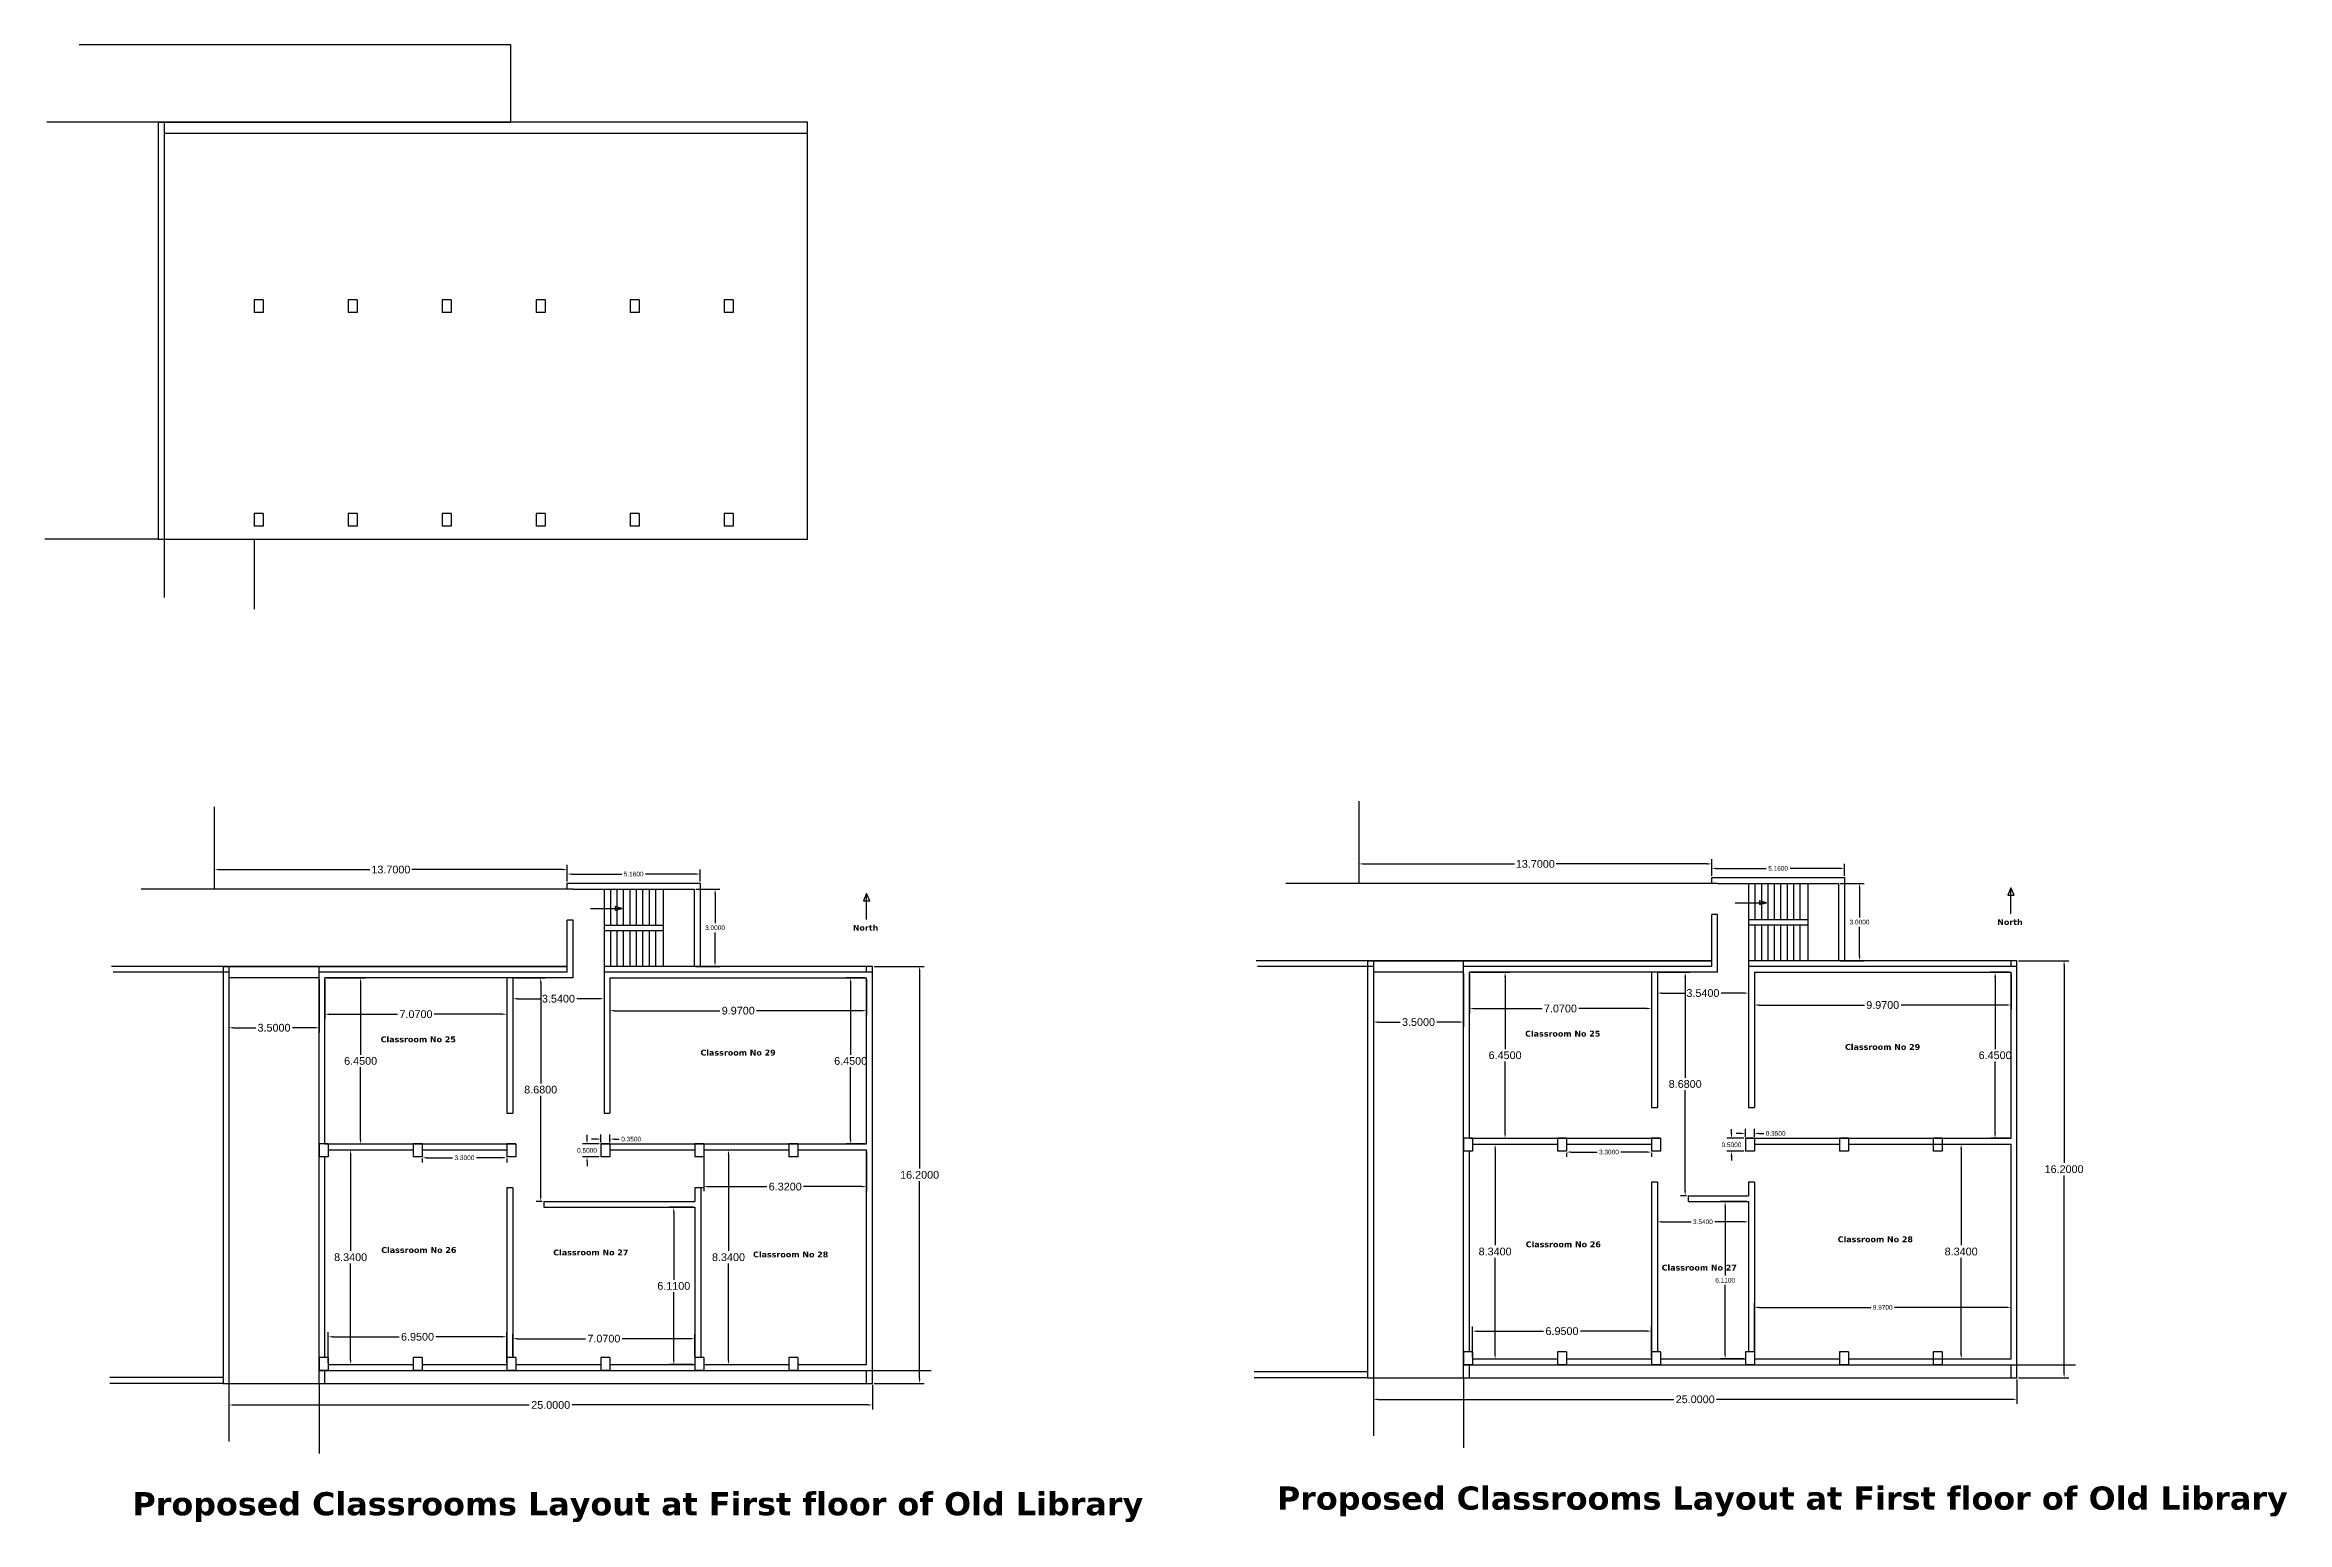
# Model space of a CAD drawing. Header units: inches. Extents: x 3 to 174, y -42 to 17.
# Drawn here: x 86.5 to 173.6, y -40.6 to 16.8 of the extents above; entities that cross this region are included whole.
import ezdxf

# ---------------------------------------------------------------- set-up
doc = ezdxf.new("R2010")
doc.units = ezdxf.units.IN
doc.header["$MEASUREMENT"] = 0
doc.styles.get("Standard").update_dxf_attribs({"font": 'arial.ttf'})
doc.dimstyles.get("Standard").update_dxf_attribs({"dimtxt": 0.18, "dimasz": 0.18, "dimexe": 0.18, "dimexo": 0.0625, "dimgap": 0.09, "dimtad": 0, "dimtih": 1, "dimtoh": 1, "dimdec": 4, "dimzin": 0, "dimdsep": 46, "dimtxsty": 'Standard', "dimcen": 0.09, "dimadec": 0, "dimazin": 0, "dimtfac": 1, "dimtdec": 4, "dimtofl": 0, "dimtmove": 0, "dimatfit": 3, "dimfxl": 1, "dimtolj": 1, "dimtzin": 0, "dimarcsym": 0})

msp = doc.modelspace()

# ---------------------------------------------------------------- texts
at = {"attachment_point": 1}
for s, width, insert, char_height in [('{\\fVerdana|b1|i0|c0|p34;North}', 2.9985292, (117.89216, -17.41014), 0.225), ('{\\fVerdana|b1|i0|c0|p34;North}', 2.9985292, (162.35319, -17.19016), 0.225), ('{\\fVerdana|b1|i0|c0|p34;Classroom No 25}', 3.3083701, (99.55131, -21.74458), 0.225), ('{\\fVerdana|b1|i0|c0|p34;Classroom No 25}', 3.3083701, (144.01234, -21.5246), 0.225), ('{\\fVerdana|b1|i0|c0|p34;Classroom No 29}', 3.3083701, (111.97714, -22.26066), 0.225), ('{\\fVerdana|b1|i0|c0|p34;Classroom No 29}', 3.3083701, (156.43818, -22.04068), 0.225), ('{\\fVerdana|b1|i0|c0|p34;Classroom No 28}', 3.3083701, (156.1564, -29.51342), 0.225), ('{\\fVerdana|b1|i0|c0|p34;Classroom No 26}', 3.3083701, (99.57321, -29.92865), 0.225), ('{\\fVerdana|b1|i0|c0|p34;Classroom No 27}', 3.3083701, (106.25558, -30.02257), 0.225), ('{\\fVerdana|b1|i0|c0|p34;Classroom No 28}', 3.3083701, (114.01879, -30.10178), 0.225), ('{\\fVerdana|b1|i0|c0|p34;Classroom No 26}', 3.3083701, (144.03424, -29.70866), 0.225), ('{\\fVerdana|b1|i0|c0|p34;Classroom No 27}', 3.3083701, (149.31518, -30.61302), 0.225), ('{\\fVerdana|b1|i0|c0|p34;Proposed Classrooms Layout at First floor of Old Library}', 42.6494235, (134.37009, -39.22684), 0.9), ('{\\fVerdana|b1|i0|c0|p34;Proposed Classrooms Layout at First floor of Old Library}', 42.6494235, (89.90906, -39.44682), 0.9)]:
    msp.add_mtext_dynamic_manual_height_columns(s, width=width, gutter_width=1, heights=[0], dxfattribs=dict(at, insert=insert, char_height=char_height))

# ---------------------------------------------------------------- blocks, each defined once
blk = doc.blocks.new('*D25')
at = {"color": 0, "lineweight": -2}
for p, q in [((111.791, -16.022), (112.722, -16.022)), ((112.542, -16.202), (112.542, -17.34)), ((112.542, -18.842), (112.542, -17.704)), ((111.791, -19.022), (112.722, -19.022))]:
    blk.add_line(p, q, dxfattribs=at)
at = {"color": 0}
for points in [[(112.512, -16.202), (112.572, -16.202), (112.542, -16.022)], [(112.512, -18.842), (112.572, -18.842), (112.542, -19.022)]]:
    blk.add_solid(points, dxfattribs=at)
at = {"layer": 'Defpoints', "color": 0}
for p in [(111.728, -16.022), (111.728, -19.022), (112.542, -19.022)]:
    blk.add_point(p, dxfattribs=at)
at = {"color": 0, "insert": (112.542, -17.522), "char_height": 0.18, "attachment_point": 5}
blk.add_mtext('\\A1;3.0000', dxfattribs=at)
blk = doc.blocks.new('*D26')
at = {"color": 0, "lineweight": -2}
for p, q in [((97.388, -19.535), (97.388, -21.06)), ((104.458, -19.535), (104.458, -21.06)), ((97.568, -20.88), (100.212, -20.88)), ((104.278, -20.88), (101.634, -20.88))]:
    blk.add_line(p, q, dxfattribs=at)
at = {"color": 0}
for points in [[(97.568, -20.85), (97.568, -20.91), (97.388, -20.88)], [(104.278, -20.85), (104.278, -20.91), (104.458, -20.88)]]:
    blk.add_solid(points, dxfattribs=at)
at = {"layer": 'Defpoints', "color": 0}
for p in [(97.388, -19.472), (104.458, -19.472), (104.458, -20.88)]:
    blk.add_point(p, dxfattribs=at)
at = {"color": 0, "insert": (100.923, -20.88), "char_height": 0.3, "attachment_point": 5}
blk.add_mtext('\\A1;7.0700', dxfattribs=at)
blk = doc.blocks.new('*D27')
at = {"color": 0, "lineweight": -2}
for p, q in [((97.451, -19.472), (98.953, -19.472)), ((98.773, -19.652), (98.773, -22.454)), ((98.773, -25.742), (98.773, -22.94)), ((97.571, -25.922), (98.953, -25.922))]:
    blk.add_line(p, q, dxfattribs=at)
at = {"color": 0}
for points in [[(98.743, -19.652), (98.803, -19.652), (98.773, -19.472)], [(98.743, -25.742), (98.803, -25.742), (98.773, -25.922)]]:
    blk.add_solid(points, dxfattribs=at)
at = {"layer": 'Defpoints', "color": 0}
for p in [(97.388, -19.472), (97.508, -25.922), (98.773, -25.922)]:
    blk.add_point(p, dxfattribs=at)
at = {"color": 0, "insert": (98.773, -22.697), "char_height": 0.3, "attachment_point": 5}
blk.add_mtext('\\A1;6.4500', dxfattribs=at)
blk = doc.blocks.new('*D28')
at = {"color": 0, "lineweight": -2}
for p, q in [((97.571, -26.152), (98.565, -26.152)), ((98.385, -26.332), (98.385, -30.079)), ((98.385, -34.312), (98.385, -30.566)), ((97.571, -34.492), (98.565, -34.492))]:
    blk.add_line(p, q, dxfattribs=at)
at = {"color": 0}
for points in [[(98.355, -26.332), (98.415, -26.332), (98.385, -26.152)], [(98.355, -34.312), (98.415, -34.312), (98.385, -34.492)]]:
    blk.add_solid(points, dxfattribs=at)
at = {"layer": 'Defpoints', "color": 0}
for p in [(97.508, -26.152), (97.508, -34.492), (98.385, -34.492)]:
    blk.add_point(p, dxfattribs=at)
at = {"color": 0, "insert": (98.385, -30.322), "char_height": 0.3, "attachment_point": 5}
blk.add_mtext('\\A1;8.3400', dxfattribs=at)
blk = doc.blocks.new('*D29')
at = {"color": 0, "lineweight": -2}
for p, q in [((97.508, -34.43), (97.508, -33.233)), ((97.688, -33.413), (100.27, -33.413)), ((104.278, -33.413), (101.696, -33.413)), ((104.458, -34.43), (104.458, -33.233))]:
    blk.add_line(p, q, dxfattribs=at)
at = {"color": 0}
for points in [[(97.688, -33.383), (97.688, -33.443), (97.508, -33.413)], [(104.278, -33.383), (104.278, -33.443), (104.458, -33.413)]]:
    blk.add_solid(points, dxfattribs=at)
at = {"layer": 'Defpoints', "color": 0}
for p in [(104.458, -33.413), (97.508, -34.492), (104.458, -34.492)]:
    blk.add_point(p, dxfattribs=at)
at = {"color": 0, "insert": (100.983, -33.413), "char_height": 0.3, "attachment_point": 5}
blk.add_mtext('\\A1;6.9500', dxfattribs=at)
blk = doc.blocks.new('*D30')
at = {"color": 0, "lineweight": -2}
for p, q in [((104.688, -34.16), (104.688, -33.306)), ((104.868, -33.486), (107.512, -33.486)), ((111.578, -33.486), (108.934, -33.486)), ((111.758, -34.16), (111.758, -33.306))]:
    blk.add_line(p, q, dxfattribs=at)
at = {"color": 0}
for points in [[(104.868, -33.456), (104.868, -33.516), (104.688, -33.486)], [(111.578, -33.456), (111.578, -33.516), (111.758, -33.486)]]:
    blk.add_solid(points, dxfattribs=at)
at = {"layer": 'Defpoints', "color": 0}
for p in [(111.758, -33.486), (104.688, -34.222), (111.758, -34.222)]:
    blk.add_point(p, dxfattribs=at)
at = {"color": 0, "insert": (108.223, -33.486), "char_height": 0.3, "attachment_point": 5}
blk.add_mtext('\\A1;7.0700', dxfattribs=at)
blk = doc.blocks.new('*D31')
at = {"color": 0, "lineweight": -2}
for p, q in [((111.696, -28.382), (110.759, -28.382)), ((110.939, -28.562), (110.939, -31.194)), ((110.939, -34.312), (110.939, -31.68)), ((111.696, -34.492), (110.759, -34.492))]:
    blk.add_line(p, q, dxfattribs=at)
at = {"color": 0}
for points in [[(110.909, -28.562), (110.969, -28.562), (110.939, -28.382)], [(110.909, -34.312), (110.969, -34.312), (110.939, -34.492)]]:
    blk.add_solid(points, dxfattribs=at)
at = {"layer": 'Defpoints', "color": 0}
for p in [(111.758, -28.382), (110.939, -34.492), (111.758, -34.492)]:
    blk.add_point(p, dxfattribs=at)
at = {"color": 0, "insert": (110.939, -31.437), "char_height": 0.3, "attachment_point": 5}
blk.add_mtext('\\A1;6.1100', dxfattribs=at)
blk = doc.blocks.new('*D32')
at = {"color": 0, "lineweight": -2}
for p, q in [((112.171, -26.152), (113.244, -26.152)), ((113.064, -26.332), (113.064, -30.079)), ((113.064, -34.312), (113.064, -30.566)), ((112.171, -34.492), (113.244, -34.492))]:
    blk.add_line(p, q, dxfattribs=at)
at = {"color": 0}
for points in [[(113.034, -26.332), (113.094, -26.332), (113.064, -26.152)], [(113.034, -34.312), (113.094, -34.312), (113.064, -34.492)]]:
    blk.add_solid(points, dxfattribs=at)
at = {"layer": 'Defpoints', "color": 0}
for p in [(112.108, -26.152), (112.108, -34.492), (113.064, -34.492)]:
    blk.add_point(p, dxfattribs=at)
at = {"color": 0, "insert": (113.064, -30.322), "char_height": 0.3, "attachment_point": 5}
blk.add_mtext('\\A1;8.3400', dxfattribs=at)
blk = doc.blocks.new('*D33')
at = {"color": 0, "lineweight": -2}
for p, q in [((112.108, -26.215), (112.108, -27.759)), ((118.428, -26.215), (118.428, -27.759)), ((112.288, -27.579), (114.555, -27.579)), ((118.248, -27.579), (115.981, -27.579))]:
    blk.add_line(p, q, dxfattribs=at)
at = {"color": 0}
for points in [[(112.288, -27.549), (112.288, -27.609), (112.108, -27.579)], [(118.248, -27.549), (118.248, -27.609), (118.428, -27.579)]]:
    blk.add_solid(points, dxfattribs=at)
at = {"layer": 'Defpoints', "color": 0}
for p in [(112.108, -26.152), (118.428, -26.152), (118.428, -27.579)]:
    blk.add_point(p, dxfattribs=at)
at = {"color": 0, "insert": (115.268, -27.579), "char_height": 0.3, "attachment_point": 5}
blk.add_mtext('\\A1;6.3200', dxfattribs=at)
blk = doc.blocks.new('*D34')
at = {"color": 0, "lineweight": -2}
for p, q in [((108.458, -19.535), (108.458, -20.924)), ((118.428, -19.535), (118.428, -20.924)), ((108.638, -20.744), (112.731, -20.744)), ((118.248, -20.744), (114.156, -20.744))]:
    blk.add_line(p, q, dxfattribs=at)
at = {"color": 0}
for points in [[(108.638, -20.714), (108.638, -20.774), (108.458, -20.744)], [(118.248, -20.714), (118.248, -20.774), (118.428, -20.744)]]:
    blk.add_solid(points, dxfattribs=at)
at = {"layer": 'Defpoints', "color": 0}
for p in [(108.458, -19.472), (118.428, -19.472), (118.428, -20.744)]:
    blk.add_point(p, dxfattribs=at)
at = {"color": 0, "insert": (113.443, -20.744), "char_height": 0.3, "attachment_point": 5}
blk.add_mtext('\\A1;9.9700', dxfattribs=at)
blk = doc.blocks.new('*D35')
at = {"color": 0, "lineweight": -2}
for p, q in [((118.366, -19.472), (117.63, -19.472)), ((117.81, -19.652), (117.81, -22.454)), ((117.81, -25.742), (117.81, -22.94)), ((118.366, -25.922), (117.63, -25.922))]:
    blk.add_line(p, q, dxfattribs=at)
at = {"color": 0}
for points in [[(117.78, -19.652), (117.84, -19.652), (117.81, -19.472)], [(117.78, -25.742), (117.84, -25.742), (117.81, -25.922)]]:
    blk.add_solid(points, dxfattribs=at)
at = {"layer": 'Defpoints', "color": 0}
for p in [(118.428, -19.472), (117.81, -25.922), (118.428, -25.922)]:
    blk.add_point(p, dxfattribs=at)
at = {"color": 0, "insert": (117.81, -22.697), "char_height": 0.3, "attachment_point": 5}
blk.add_mtext('\\A1;6.4500', dxfattribs=at)
blk = doc.blocks.new('*D36')
at = {"color": 0, "lineweight": -2}
for p, q in [((104.688, -19.535), (104.688, -20.46)), ((108.228, -19.535), (108.228, -20.46)), ((104.868, -20.28), (105.746, -20.28)), ((108.048, -20.28), (107.17, -20.28))]:
    blk.add_line(p, q, dxfattribs=at)
at = {"color": 0}
for points in [[(104.868, -20.25), (104.868, -20.31), (104.688, -20.28)], [(108.048, -20.25), (108.048, -20.31), (108.228, -20.28)]]:
    blk.add_solid(points, dxfattribs=at)
at = {"layer": 'Defpoints', "color": 0}
for p in [(104.688, -19.472), (108.228, -19.472), (108.228, -20.28)]:
    blk.add_point(p, dxfattribs=at)
at = {"color": 0, "insert": (106.458, -20.28), "char_height": 0.3, "attachment_point": 5}
blk.add_mtext('\\A1;3.5400', dxfattribs=at)
blk = doc.blocks.new('*D37')
at = {"color": 0, "lineweight": -2}
for p, q in [((104.751, -19.472), (105.949, -19.472)), ((105.769, -19.652), (105.769, -23.569)), ((105.769, -27.972), (105.769, -24.055)), ((105.826, -28.152), (105.589, -28.152))]:
    blk.add_line(p, q, dxfattribs=at)
at = {"color": 0}
for points in [[(105.739, -19.652), (105.799, -19.652), (105.769, -19.472)], [(105.739, -27.972), (105.799, -27.972), (105.769, -28.152)]]:
    blk.add_solid(points, dxfattribs=at)
at = {"layer": 'Defpoints', "color": 0}
for p in [(104.688, -19.472), (105.769, -28.152), (105.888, -28.152)]:
    blk.add_point(p, dxfattribs=at)
at = {"color": 0, "insert": (105.769, -23.812), "char_height": 0.3, "attachment_point": 5}
blk.add_mtext('\\A1;8.6800', dxfattribs=at)
blk = doc.blocks.new('*D38')
at = {"color": 0, "lineweight": -2}
for p, q in [((118.721, -19.022), (120.669, -19.022)), ((120.489, -19.202), (120.489, -26.879)), ((120.489, -35.042), (120.489, -27.365)), ((118.721, -35.222), (120.669, -35.222))]:
    blk.add_line(p, q, dxfattribs=at)
at = {"color": 0}
for points in [[(120.459, -19.202), (120.519, -19.202), (120.489, -19.022)], [(120.459, -35.042), (120.519, -35.042), (120.489, -35.222)]]:
    blk.add_solid(points, dxfattribs=at)
at = {"layer": 'Defpoints', "color": 0}
for p in [(118.658, -19.022), (118.658, -35.222), (120.489, -35.222)]:
    blk.add_point(p, dxfattribs=at)
at = {"color": 0, "insert": (120.489, -27.122), "char_height": 0.3, "attachment_point": 5}
blk.add_mtext('\\A1;16.2000', dxfattribs=at)
blk = doc.blocks.new('*D39')
at = {"color": 0, "lineweight": -2}
for p, q in [((93.658, -35.285), (93.658, -36.242)), ((118.658, -35.285), (118.658, -36.242)), ((93.838, -36.062), (105.327, -36.062)), ((118.478, -36.062), (106.99, -36.062))]:
    blk.add_line(p, q, dxfattribs=at)
at = {"color": 0}
for points in [[(93.838, -36.032), (93.838, -36.092), (93.658, -36.062)], [(118.478, -36.032), (118.478, -36.092), (118.658, -36.062)]]:
    blk.add_solid(points, dxfattribs=at)
at = {"layer": 'Defpoints', "color": 0}
for p in [(93.658, -35.222), (118.658, -35.222), (118.658, -36.062)]:
    blk.add_point(p, dxfattribs=at)
at = {"color": 0, "insert": (106.158, -36.062), "char_height": 0.3, "attachment_point": 5}
blk.add_mtext('\\A1;25.0000', dxfattribs=at)
blk = doc.blocks.new('*D40')
at = {"color": 0, "lineweight": -2}
for p, q in [((93.098, -15.96), (93.098, -15.082)), ((93.278, -15.262), (99.134, -15.262)), ((106.618, -15.262), (100.763, -15.262)), ((106.798, -15.73), (106.798, -15.082))]:
    blk.add_line(p, q, dxfattribs=at)
at = {"color": 0}
for points in [[(93.278, -15.232), (93.278, -15.292), (93.098, -15.262)], [(106.618, -15.232), (106.618, -15.292), (106.798, -15.262)]]:
    blk.add_solid(points, dxfattribs=at)
at = {"layer": 'Defpoints', "color": 0}
for p in [(106.798, -15.262), (93.098, -16.022), (106.798, -15.792)]:
    blk.add_point(p, dxfattribs=at)
at = {"color": 0, "insert": (99.948, -15.262), "char_height": 0.3, "attachment_point": 5}
blk.add_mtext('\\A1;13.7000', dxfattribs=at)
blk = doc.blocks.new('*D41')
at = {"color": 0, "lineweight": -2}
for p, q in [((101.158, -26.485), (101.158, -26.637)), ((101.338, -26.457), (102.345, -26.457)), ((104.278, -26.457), (103.272, -26.457)), ((104.458, -26.485), (104.458, -26.637))]:
    blk.add_line(p, q, dxfattribs=at)
at = {"color": 0}
for points in [[(101.338, -26.427), (101.338, -26.487), (101.158, -26.457)], [(104.278, -26.427), (104.278, -26.487), (104.458, -26.457)]]:
    blk.add_solid(points, dxfattribs=at)
at = {"layer": 'Defpoints', "color": 0}
for p in [(101.158, -26.422), (104.458, -26.422), (104.458, -26.457)]:
    blk.add_point(p, dxfattribs=at)
at = {"color": 0, "insert": (102.808, -26.457), "char_height": 0.18, "attachment_point": 5}
blk.add_mtext('\\A1;3.3000', dxfattribs=at)
blk = doc.blocks.new('*D42')
at = {"color": 0, "lineweight": -2}
for p, q in [((108.046, -25.922), (107.388, -25.922)), ((107.568, -25.742), (107.568, -25.562)), ((108.046, -26.422), (107.388, -26.422)), ((107.568, -26.602), (107.568, -26.782))]:
    blk.add_line(p, q, dxfattribs=at)
at = {"color": 0}
for points in [[(107.538, -25.742), (107.598, -25.742), (107.568, -25.922)], [(107.538, -26.602), (107.598, -26.602), (107.568, -26.422)]]:
    blk.add_solid(points, dxfattribs=at)
at = {"layer": 'Defpoints', "color": 0}
for p in [(108.108, -25.922), (107.568, -26.422), (108.108, -26.422)]:
    blk.add_point(p, dxfattribs=at)
at = {"color": 0, "insert": (107.568, -26.172), "char_height": 0.18, "attachment_point": 5}
blk.add_mtext('\\A1;0.5000', dxfattribs=at)
blk = doc.blocks.new('*D43')
at = {"color": 0, "lineweight": -2}
for p, q in [((107.928, -25.733), (107.748, -25.733)), ((108.108, -25.86), (108.108, -25.553)), ((108.458, -25.86), (108.458, -25.553)), ((108.638, -25.733), (108.818, -25.733))]:
    blk.add_line(p, q, dxfattribs=at)
at = {"color": 0}
for points in [[(107.928, -25.703), (107.928, -25.763), (108.108, -25.733)], [(108.638, -25.703), (108.638, -25.763), (108.458, -25.733)]]:
    blk.add_solid(points, dxfattribs=at)
at = {"layer": 'Defpoints', "color": 0}
for p in [(108.108, -25.922), (108.458, -25.733), (108.458, -25.922)]:
    blk.add_point(p, dxfattribs=at)
at = {"color": 0, "insert": (109.282, -25.733), "char_height": 0.18, "attachment_point": 5}
blk.add_mtext('\\A1;0.3500', dxfattribs=at)
blk = doc.blocks.new('*D44')
at = {"color": 0, "lineweight": -2}
for p, q in [((93.658, -19.535), (93.658, -21.587)), ((97.158, -19.535), (97.158, -21.587)), ((93.838, -21.407), (94.696, -21.407)), ((96.978, -21.407), (96.12, -21.407))]:
    blk.add_line(p, q, dxfattribs=at)
at = {"color": 0}
for points in [[(93.838, -21.377), (93.838, -21.437), (93.658, -21.407)], [(96.978, -21.377), (96.978, -21.437), (97.158, -21.407)]]:
    blk.add_solid(points, dxfattribs=at)
at = {"layer": 'Defpoints', "color": 0}
for p in [(93.658, -19.472), (97.158, -19.472), (93.658, -21.407)]:
    blk.add_point(p, dxfattribs=at)
at = {"color": 0, "insert": (95.408, -21.407), "char_height": 0.3, "attachment_point": 5}
blk.add_mtext('\\A1;3.5000', dxfattribs=at)
blk = doc.blocks.new('*D45')
at = {"color": 0, "lineweight": -2}
for p, q in [((106.798, -15.73), (106.798, -15.256)), ((106.978, -15.436), (108.915, -15.436)), ((111.778, -15.436), (109.842, -15.436)), ((111.958, -15.73), (111.958, -15.256))]:
    blk.add_line(p, q, dxfattribs=at)
at = {"color": 0}
for points in [[(106.978, -15.406), (106.978, -15.466), (106.798, -15.436)], [(111.778, -15.406), (111.778, -15.466), (111.958, -15.436)]]:
    blk.add_solid(points, dxfattribs=at)
at = {"layer": 'Defpoints', "color": 0}
for p in [(111.958, -15.436), (106.798, -15.792), (111.958, -15.792)]:
    blk.add_point(p, dxfattribs=at)
at = {"color": 0, "insert": (109.378, -15.436), "char_height": 0.18, "attachment_point": 5}
blk.add_mtext('\\A1;5.1600', dxfattribs=at)
blk = doc.blocks.new('*D46')
at = {"color": 0, "lineweight": -2}
for p, q in [((156.252, -15.802), (157.184, -15.802)), ((157.004, -15.982), (157.004, -17.12)), ((157.004, -18.622), (157.004, -17.484)), ((156.252, -18.802), (157.184, -18.802))]:
    blk.add_line(p, q, dxfattribs=at)
at = {"color": 0}
for points in [[(156.974, -15.982), (157.034, -15.982), (157.004, -15.802)], [(156.974, -18.622), (157.034, -18.622), (157.004, -18.802)]]:
    blk.add_solid(points, dxfattribs=at)
at = {"layer": 'Defpoints', "color": 0}
for p in [(156.189, -15.802), (156.189, -18.802), (157.004, -18.802)]:
    blk.add_point(p, dxfattribs=at)
at = {"color": 0, "insert": (157.004, -17.302), "char_height": 0.18, "attachment_point": 5}
blk.add_mtext('\\A1;3.0000', dxfattribs=at)
blk = doc.blocks.new('*D47')
at = {"color": 0, "lineweight": -2}
for p, q in [((141.849, -19.315), (141.849, -20.84)), ((148.919, -19.315), (148.919, -20.84)), ((142.029, -20.66), (144.673, -20.66)), ((148.739, -20.66), (146.095, -20.66))]:
    blk.add_line(p, q, dxfattribs=at)
at = {"color": 0}
for points in [[(142.029, -20.63), (142.029, -20.69), (141.849, -20.66)], [(148.739, -20.63), (148.739, -20.69), (148.919, -20.66)]]:
    blk.add_solid(points, dxfattribs=at)
at = {"layer": 'Defpoints', "color": 0}
for p in [(141.849, -19.252), (148.919, -19.252), (148.919, -20.66)]:
    blk.add_point(p, dxfattribs=at)
at = {"color": 0, "insert": (145.384, -20.66), "char_height": 0.3, "attachment_point": 5}
blk.add_mtext('\\A1;7.0700', dxfattribs=at)
blk = doc.blocks.new('*D48')
at = {"color": 0, "lineweight": -2}
for p, q in [((141.912, -19.252), (143.414, -19.252)), ((143.234, -19.432), (143.234, -22.234)), ((143.234, -25.522), (143.234, -22.72)), ((142.032, -25.702), (143.414, -25.702))]:
    blk.add_line(p, q, dxfattribs=at)
at = {"color": 0}
for points in [[(143.204, -19.432), (143.264, -19.432), (143.234, -19.252)], [(143.204, -25.522), (143.264, -25.522), (143.234, -25.702)]]:
    blk.add_solid(points, dxfattribs=at)
at = {"layer": 'Defpoints', "color": 0}
for p in [(141.849, -19.252), (141.969, -25.702), (143.234, -25.702)]:
    blk.add_point(p, dxfattribs=at)
at = {"color": 0, "insert": (143.234, -22.477), "char_height": 0.3, "attachment_point": 5}
blk.add_mtext('\\A1;6.4500', dxfattribs=at)
blk = doc.blocks.new('*D49')
at = {"color": 0, "lineweight": -2}
for p, q in [((142.032, -25.932), (143.026, -25.932)), ((142.846, -26.112), (142.846, -29.859)), ((142.846, -34.092), (142.846, -30.346)), ((142.032, -34.272), (143.026, -34.272))]:
    blk.add_line(p, q, dxfattribs=at)
at = {"color": 0}
for points in [[(142.816, -26.112), (142.876, -26.112), (142.846, -25.932)], [(142.816, -34.092), (142.876, -34.092), (142.846, -34.272)]]:
    blk.add_solid(points, dxfattribs=at)
at = {"layer": 'Defpoints', "color": 0}
for p in [(141.969, -25.932), (141.969, -34.272), (142.846, -34.272)]:
    blk.add_point(p, dxfattribs=at)
at = {"color": 0, "insert": (142.846, -30.102), "char_height": 0.3, "attachment_point": 5}
blk.add_mtext('\\A1;8.3400', dxfattribs=at)
blk = doc.blocks.new('*D50')
at = {"color": 0, "lineweight": -2}
for p, q in [((141.969, -34.21), (141.969, -33.013)), ((148.919, -34.21), (148.919, -33.013)), ((142.149, -33.193), (144.731, -33.193)), ((148.739, -33.193), (146.157, -33.193))]:
    blk.add_line(p, q, dxfattribs=at)
at = {"color": 0}
for points in [[(142.149, -33.163), (142.149, -33.223), (141.969, -33.193)], [(148.739, -33.163), (148.739, -33.223), (148.919, -33.193)]]:
    blk.add_solid(points, dxfattribs=at)
at = {"layer": 'Defpoints', "color": 0}
for p in [(148.919, -33.193), (141.969, -34.272), (148.919, -34.272)]:
    blk.add_point(p, dxfattribs=at)
at = {"color": 0, "insert": (145.444, -33.193), "char_height": 0.3, "attachment_point": 5}
blk.add_mtext('\\A1;6.9500', dxfattribs=at)
blk = doc.blocks.new('*D51')
at = {"color": 0, "lineweight": -2}
for p, q in [((156.632, -25.932), (161.131, -25.932)), ((160.951, -26.112), (160.951, -29.859)), ((160.951, -34.092), (160.951, -30.346)), ((156.632, -34.272), (161.131, -34.272))]:
    blk.add_line(p, q, dxfattribs=at)
at = {"color": 0}
for points in [[(160.921, -26.112), (160.981, -26.112), (160.951, -25.932)], [(160.921, -34.092), (160.981, -34.092), (160.951, -34.272)]]:
    blk.add_solid(points, dxfattribs=at)
at = {"layer": 'Defpoints', "color": 0}
for p in [(156.569, -25.932), (156.569, -34.272), (160.951, -34.272)]:
    blk.add_point(p, dxfattribs=at)
at = {"color": 0, "insert": (160.951, -30.102), "char_height": 0.3, "attachment_point": 5}
blk.add_mtext('\\A1;8.3400', dxfattribs=at)
blk = doc.blocks.new('*D52')
at = {"color": 0, "lineweight": -2}
for p, q in [((152.919, -19.315), (152.919, -20.704)), ((162.889, -19.315), (162.889, -20.704)), ((153.099, -20.524), (157.192, -20.524)), ((162.709, -20.524), (158.617, -20.524))]:
    blk.add_line(p, q, dxfattribs=at)
at = {"color": 0}
for points in [[(153.099, -20.494), (153.099, -20.554), (152.919, -20.524)], [(162.709, -20.494), (162.709, -20.554), (162.889, -20.524)]]:
    blk.add_solid(points, dxfattribs=at)
at = {"layer": 'Defpoints', "color": 0}
for p in [(152.919, -19.252), (162.889, -19.252), (162.889, -20.524)]:
    blk.add_point(p, dxfattribs=at)
at = {"color": 0, "insert": (157.904, -20.524), "char_height": 0.3, "attachment_point": 5}
blk.add_mtext('\\A1;9.9700', dxfattribs=at)
blk = doc.blocks.new('*D53')
at = {"color": 0, "lineweight": -2}
for p, q in [((162.827, -19.252), (162.091, -19.252)), ((162.271, -19.432), (162.271, -22.234)), ((162.271, -25.522), (162.271, -22.72)), ((162.827, -25.702), (162.091, -25.702))]:
    blk.add_line(p, q, dxfattribs=at)
at = {"color": 0}
for points in [[(162.241, -19.432), (162.301, -19.432), (162.271, -19.252)], [(162.241, -25.522), (162.301, -25.522), (162.271, -25.702)]]:
    blk.add_solid(points, dxfattribs=at)
at = {"layer": 'Defpoints', "color": 0}
for p in [(162.889, -19.252), (162.271, -25.702), (162.889, -25.702)]:
    blk.add_point(p, dxfattribs=at)
at = {"color": 0, "insert": (162.271, -22.477), "char_height": 0.3, "attachment_point": 5}
blk.add_mtext('\\A1;6.4500', dxfattribs=at)
blk = doc.blocks.new('*D54')
at = {"color": 0, "lineweight": -2}
for p, q in [((149.149, -19.315), (149.149, -20.24)), ((152.689, -19.315), (152.689, -20.24)), ((149.329, -20.06), (150.207, -20.06)), ((152.509, -20.06), (151.631, -20.06))]:
    blk.add_line(p, q, dxfattribs=at)
at = {"color": 0}
for points in [[(149.329, -20.03), (149.329, -20.09), (149.149, -20.06)], [(152.509, -20.03), (152.509, -20.09), (152.689, -20.06)]]:
    blk.add_solid(points, dxfattribs=at)
at = {"layer": 'Defpoints', "color": 0}
for p in [(149.149, -19.252), (152.689, -19.252), (152.689, -20.06)]:
    blk.add_point(p, dxfattribs=at)
at = {"color": 0, "insert": (150.919, -20.06), "char_height": 0.3, "attachment_point": 5}
blk.add_mtext('\\A1;3.5400', dxfattribs=at)
blk = doc.blocks.new('*D55')
at = {"color": 0, "lineweight": -2}
for p, q in [((149.212, -19.252), (150.41, -19.252)), ((150.23, -19.432), (150.23, -23.349)), ((150.23, -27.752), (150.23, -23.835)), ((150.287, -27.932), (150.05, -27.932))]:
    blk.add_line(p, q, dxfattribs=at)
at = {"color": 0}
for points in [[(150.2, -19.432), (150.26, -19.432), (150.23, -19.252)], [(150.2, -27.752), (150.26, -27.752), (150.23, -27.932)]]:
    blk.add_solid(points, dxfattribs=at)
at = {"layer": 'Defpoints', "color": 0}
for p in [(149.149, -19.252), (150.23, -27.932), (150.349, -27.932)]:
    blk.add_point(p, dxfattribs=at)
at = {"color": 0, "insert": (150.23, -23.592), "char_height": 0.3, "attachment_point": 5}
blk.add_mtext('\\A1;8.6800', dxfattribs=at)
blk = doc.blocks.new('*D56')
at = {"color": 0, "lineweight": -2}
for p, q in [((163.182, -18.802), (165.13, -18.802)), ((164.95, -18.982), (164.95, -26.659)), ((164.95, -34.822), (164.95, -27.145)), ((163.182, -35.002), (165.13, -35.002))]:
    blk.add_line(p, q, dxfattribs=at)
at = {"color": 0}
for points in [[(164.92, -18.982), (164.98, -18.982), (164.95, -18.802)], [(164.92, -34.822), (164.98, -34.822), (164.95, -35.002)]]:
    blk.add_solid(points, dxfattribs=at)
at = {"layer": 'Defpoints', "color": 0}
for p in [(163.119, -18.802), (163.119, -35.002), (164.95, -35.002)]:
    blk.add_point(p, dxfattribs=at)
at = {"color": 0, "insert": (164.95, -26.902), "char_height": 0.3, "attachment_point": 5}
blk.add_mtext('\\A1;16.2000', dxfattribs=at)
blk = doc.blocks.new('*D57')
at = {"color": 0, "lineweight": -2}
for p, q in [((138.119, -35.065), (138.119, -36.022)), ((163.119, -35.065), (163.119, -36.022)), ((138.299, -35.842), (149.788, -35.842)), ((162.939, -35.842), (151.451, -35.842))]:
    blk.add_line(p, q, dxfattribs=at)
at = {"color": 0}
for points in [[(138.299, -35.812), (138.299, -35.872), (138.119, -35.842)], [(162.939, -35.812), (162.939, -35.872), (163.119, -35.842)]]:
    blk.add_solid(points, dxfattribs=at)
at = {"layer": 'Defpoints', "color": 0}
for p in [(138.119, -35.002), (163.119, -35.002), (163.119, -35.842)]:
    blk.add_point(p, dxfattribs=at)
at = {"color": 0, "insert": (150.619, -35.842), "char_height": 0.3, "attachment_point": 5}
blk.add_mtext('\\A1;25.0000', dxfattribs=at)
blk = doc.blocks.new('*D58')
at = {"color": 0, "lineweight": -2}
for p, q in [((137.559, -15.74), (137.559, -14.862)), ((137.739, -15.042), (143.595, -15.042)), ((151.079, -15.042), (145.224, -15.042)), ((151.259, -15.51), (151.259, -14.862))]:
    blk.add_line(p, q, dxfattribs=at)
at = {"color": 0}
for points in [[(137.739, -15.012), (137.739, -15.072), (137.559, -15.042)], [(151.079, -15.012), (151.079, -15.072), (151.259, -15.042)]]:
    blk.add_solid(points, dxfattribs=at)
at = {"layer": 'Defpoints', "color": 0}
for p in [(151.259, -15.042), (151.259, -15.572), (137.559, -15.802)]:
    blk.add_point(p, dxfattribs=at)
at = {"color": 0, "insert": (144.409, -15.042), "char_height": 0.3, "attachment_point": 5}
blk.add_mtext('\\A1;13.7000', dxfattribs=at)
blk = doc.blocks.new('*D59')
at = {"color": 0, "lineweight": -2}
for p, q in [((145.619, -26.265), (145.619, -26.417)), ((145.799, -26.237), (146.806, -26.237)), ((148.739, -26.237), (147.733, -26.237)), ((148.919, -26.265), (148.919, -26.417))]:
    blk.add_line(p, q, dxfattribs=at)
at = {"color": 0}
for points in [[(145.799, -26.207), (145.799, -26.267), (145.619, -26.237)], [(148.739, -26.207), (148.739, -26.267), (148.919, -26.237)]]:
    blk.add_solid(points, dxfattribs=at)
at = {"layer": 'Defpoints', "color": 0}
for p in [(145.619, -26.202), (148.919, -26.202), (148.919, -26.237)]:
    blk.add_point(p, dxfattribs=at)
at = {"color": 0, "insert": (147.269, -26.237), "char_height": 0.18, "attachment_point": 5}
blk.add_mtext('\\A1;3.3000', dxfattribs=at)
blk = doc.blocks.new('*D60')
at = {"color": 0, "lineweight": -2}
for p, q in [((152.507, -25.702), (151.849, -25.702)), ((152.029, -25.522), (152.029, -25.342)), ((152.507, -26.202), (151.849, -26.202)), ((152.029, -26.382), (152.029, -26.562))]:
    blk.add_line(p, q, dxfattribs=at)
at = {"color": 0}
for points in [[(151.999, -25.522), (152.059, -25.522), (152.029, -25.702)], [(151.999, -26.382), (152.059, -26.382), (152.029, -26.202)]]:
    blk.add_solid(points, dxfattribs=at)
at = {"layer": 'Defpoints', "color": 0}
for p in [(152.569, -25.702), (152.029, -26.202), (152.569, -26.202)]:
    blk.add_point(p, dxfattribs=at)
at = {"color": 0, "insert": (152.029, -25.952), "char_height": 0.18, "attachment_point": 5}
blk.add_mtext('\\A1;0.5000', dxfattribs=at)
blk = doc.blocks.new('*D61')
at = {"color": 0, "lineweight": -2}
for p, q in [((152.389, -25.513), (152.209, -25.513)), ((152.569, -25.64), (152.569, -25.333)), ((152.919, -25.64), (152.919, -25.333)), ((153.099, -25.513), (153.279, -25.513))]:
    blk.add_line(p, q, dxfattribs=at)
at = {"color": 0}
for points in [[(152.389, -25.483), (152.389, -25.543), (152.569, -25.513)], [(153.099, -25.483), (153.099, -25.543), (152.919, -25.513)]]:
    blk.add_solid(points, dxfattribs=at)
at = {"layer": 'Defpoints', "color": 0}
for p in [(152.569, -25.702), (152.919, -25.513), (152.919, -25.702)]:
    blk.add_point(p, dxfattribs=at)
at = {"color": 0, "insert": (153.743, -25.513), "char_height": 0.18, "attachment_point": 5}
blk.add_mtext('\\A1;0.3500', dxfattribs=at)
blk = doc.blocks.new('*D62')
at = {"color": 0, "lineweight": -2}
for p, q in [((138.119, -19.315), (138.119, -21.367)), ((141.619, -19.315), (141.619, -21.367)), ((138.299, -21.187), (139.157, -21.187)), ((141.439, -21.187), (140.581, -21.187))]:
    blk.add_line(p, q, dxfattribs=at)
at = {"color": 0}
for points in [[(138.299, -21.157), (138.299, -21.217), (138.119, -21.187)], [(141.439, -21.157), (141.439, -21.217), (141.619, -21.187)]]:
    blk.add_solid(points, dxfattribs=at)
at = {"layer": 'Defpoints', "color": 0}
for p in [(138.119, -19.252), (141.619, -19.252), (138.119, -21.187)]:
    blk.add_point(p, dxfattribs=at)
at = {"color": 0, "insert": (139.869, -21.187), "char_height": 0.3, "attachment_point": 5}
blk.add_mtext('\\A1;3.5000', dxfattribs=at)
blk = doc.blocks.new('*D63')
at = {"color": 0, "lineweight": -2}
for p, q in [((151.259, -15.51), (151.259, -15.036)), ((151.439, -15.216), (153.376, -15.216)), ((156.239, -15.216), (154.303, -15.216)), ((156.419, -15.51), (156.419, -15.036))]:
    blk.add_line(p, q, dxfattribs=at)
at = {"color": 0}
for points in [[(151.439, -15.186), (151.439, -15.246), (151.259, -15.216)], [(156.239, -15.186), (156.239, -15.246), (156.419, -15.216)]]:
    blk.add_solid(points, dxfattribs=at)
at = {"layer": 'Defpoints', "color": 0}
for p in [(151.259, -15.572), (156.419, -15.216), (156.419, -15.572)]:
    blk.add_point(p, dxfattribs=at)
at = {"color": 0, "insert": (153.839, -15.216), "char_height": 0.18, "attachment_point": 5}
blk.add_mtext('\\A1;5.1600', dxfattribs=at)
blk = doc.blocks.new('*D64')
at = {"color": 0, "lineweight": -2}
for p, q in [((152.919, -33.94), (152.919, -32.09)), ((162.889, -34.21), (162.889, -32.09)), ((153.099, -32.27), (157.441, -32.27)), ((162.709, -32.27), (158.368, -32.27))]:
    blk.add_line(p, q, dxfattribs=at)
at = {"color": 0}
for points in [[(153.099, -32.24), (153.099, -32.3), (152.919, -32.27)], [(162.709, -32.24), (162.709, -32.3), (162.889, -32.27)]]:
    blk.add_solid(points, dxfattribs=at)
at = {"layer": 'Defpoints', "color": 0}
for p in [(162.889, -32.27), (152.919, -34.002), (162.889, -34.272)]:
    blk.add_point(p, dxfattribs=at)
at = {"color": 0, "insert": (157.904, -32.27), "char_height": 0.18, "attachment_point": 5}
blk.add_mtext('\\A1;9.9700', dxfattribs=at)
blk = doc.blocks.new('*D65')
at = {"color": 0, "lineweight": -2}
for p, q in [((149.149, -27.465), (149.149, -29.126)), ((152.689, -28.225), (152.689, -29.126)), ((149.329, -28.946), (150.456, -28.946)), ((152.509, -28.946), (151.383, -28.946))]:
    blk.add_line(p, q, dxfattribs=at)
at = {"color": 0}
for points in [[(149.329, -28.916), (149.329, -28.976), (149.149, -28.946)], [(152.509, -28.916), (152.509, -28.976), (152.689, -28.946)]]:
    blk.add_solid(points, dxfattribs=at)
at = {"layer": 'Defpoints', "color": 0}
for p in [(149.149, -27.402), (152.689, -28.162), (149.149, -28.946)]:
    blk.add_point(p, dxfattribs=at)
at = {"color": 0, "insert": (150.919, -28.946), "char_height": 0.18, "attachment_point": 5}
blk.add_mtext('\\A1;3.5400', dxfattribs=at)
blk = doc.blocks.new('*D66')
at = {"color": 0, "lineweight": -2}
for p, q in [((152.627, -28.162), (151.602, -28.162)), ((151.782, -28.342), (151.782, -31.035)), ((151.782, -34.092), (151.782, -31.399)), ((152.507, -34.272), (151.602, -34.272))]:
    blk.add_line(p, q, dxfattribs=at)
at = {"color": 0}
for points in [[(151.752, -28.342), (151.812, -28.342), (151.782, -28.162)], [(151.752, -34.092), (151.812, -34.092), (151.782, -34.272)]]:
    blk.add_solid(points, dxfattribs=at)
at = {"layer": 'Defpoints', "color": 0}
for p in [(152.689, -28.162), (151.782, -34.272), (152.569, -34.272)]:
    blk.add_point(p, dxfattribs=at)
at = {"color": 0, "insert": (151.782, -31.217), "char_height": 0.18, "attachment_point": 5}
blk.add_mtext('\\A1;6.1100', dxfattribs=at)

# ---------------------------------------------------------------- dimensions: what is measured, and where the dimension line sits
for base, p1, p2, picture, middle in [((106.7983, -15.26162), (93.0983, -16.02228), (106.7983, -15.79228), '*D40', (99.9483, -15.26162)), ((151.25933, -15.04163), (137.55933, -15.80229), (151.25933, -15.57229), '*D58', (144.40933, -15.04163)), ((93.6583, -21.4073), (97.1583, -19.47228), (93.6583, -19.47228), '*D44', (95.4083, -21.4073)), ((104.4583, -20.88005), (97.3883, -19.47228), (104.4583, -19.47228), '*D26', (100.9233, -20.88005)), ((108.2283, -20.27965), (104.6883, -19.47228), (108.2283, -19.47228), '*D36', (106.4583, -20.27965)), ((118.4283, -20.7439), (108.4583, -19.47228), (118.4283, -19.47228), '*D34', (113.4433, -20.7439)), ((138.11933, -21.18731), (141.61933, -19.25229), (138.11933, -19.25229), '*D62', (139.86933, -21.18731)), ((148.91933, -20.66007), (141.84933, -19.25229), (148.91933, -19.25229), '*D47', (145.38433, -20.66007)), ((152.68933, -20.05967), (149.14933, -19.25229), (152.68933, -19.25229), '*D54', (150.91933, -20.05967)), ((162.88933, -20.52391), (152.91933, -19.25229), (162.88933, -19.25229), '*D52', (157.90433, -20.52391)), ((118.4283, -27.57914), (112.1083, -26.15228), (118.4283, -26.15228), '*D33', (115.2683, -27.57914)), ((148.91933, -33.19336), (141.96933, -34.27229), (148.91933, -34.27229), '*D50', (145.44433, -33.19336)), ((104.4583, -33.41334), (97.5083, -34.49228), (104.4583, -34.49228), '*D29', (100.9833, -33.41334)), ((111.7583, -33.48562), (104.6883, -34.22228), (111.7583, -34.22228), '*D30', (108.2233, -33.48562)), ((118.6583, -36.06211), (93.6583, -35.22228), (118.6583, -35.22228), '*D39', (106.1583, -36.06211)), ((163.11933, -35.84212), (138.11933, -35.00229), (163.11933, -35.00229), '*D57', (150.61933, -35.84212))]:
    dim = msp.add_linear_dim(base=base, p1=p1, p2=p2, dimstyle='Standard', override={"dimtxt": 0.3})
    dim.commit()
    dim.dimension.update_dxf_attribs({"geometry": picture, "text_midpoint": middle})
for base, p1, p2, picture, middle in [((111.9583, -15.43593), (106.7983, -15.79228), (111.9583, -15.79228), '*D45', (109.3783, -15.43593)), ((156.41933, -15.21595), (151.25933, -15.57229), (156.41933, -15.57229), '*D63', (153.83933, -15.21595)), ((108.4583, -25.73265), (108.1083, -25.92228), (108.4583, -25.92228), '*D43', (109.28162, -25.73265)), ((148.91933, -26.2375), (145.61933, -26.20229), (148.91933, -26.20229), '*D59', (147.26933, -26.2375)), ((152.91933, -25.51267), (152.56933, -25.70229), (152.91933, -25.70229), '*D61', (153.74265, -25.51267)), ((104.4583, -26.45748), (101.1583, -26.42228), (104.4583, -26.42228), '*D41', (102.8083, -26.45748)), ((162.88933, -32.26981), (152.91933, -34.00229), (162.88933, -34.27229), '*D64', (157.90433, -32.26981))]:
    dim = msp.add_linear_dim(base=base, p1=p1, p2=p2, dimstyle='Standard')
    dim.commit()
    dim.dimension.update_dxf_attribs({"geometry": picture, "text_midpoint": middle})
for base, p1, p2, picture, middle in [((112.5425, -19.02228), (111.7283, -16.02228), (111.7283, -19.02228), '*D25', (112.5425, -17.52228)), ((157.00353, -18.80229), (156.18933, -15.80229), (156.18933, -18.80229), '*D46', (157.00353, -17.30229)), ((107.56837, -26.42228), (108.1083, -25.92228), (108.1083, -26.42228), '*D42', (107.56837, -26.17228)), ((152.0294, -26.20229), (152.56933, -25.70229), (152.56933, -26.20229), '*D60', (152.0294, -25.95229)), ((151.78162, -34.27229), (152.68933, -28.16229), (152.56933, -34.27229), '*D66', (151.78162, -31.21729))]:
    dim = msp.add_linear_dim(base=base, p1=p1, p2=p2, angle=90, dimstyle='Standard')
    dim.commit()
    dim.dimension.update_dxf_attribs({"geometry": picture, "text_midpoint": middle})
for base, p1, p2, picture, middle in [((120.48939, -35.22228), (118.6583, -19.02228), (118.6583, -35.22228), '*D38', (120.48939, -27.12228)), ((164.95042, -35.00229), (163.11933, -18.80229), (163.11933, -35.00229), '*D56', (164.95042, -26.90229)), ((98.77274, -25.92228), (97.3883, -19.47228), (97.5083, -25.92228), '*D27', (98.77274, -22.69728)), ((105.76918, -28.15228), (104.6883, -19.47228), (105.8883, -28.15228), '*D37', (105.76918, -23.81228)), ((117.8101, -25.92228), (118.4283, -19.47228), (118.4283, -25.92228), '*D35', (117.8101, -22.69728)), ((143.23377, -25.70229), (141.84933, -19.25229), (141.96933, -25.70229), '*D48', (143.23377, -22.47729)), ((150.23022, -27.93229), (149.14933, -19.25229), (150.34933, -27.93229), '*D55', (150.23022, -23.59229)), ((162.27113, -25.70229), (162.88933, -19.25229), (162.88933, -25.70229), '*D53', (162.27113, -22.47729)), ((142.84642, -34.27229), (141.96933, -25.93229), (141.96933, -34.27229), '*D49', (142.84642, -30.10229)), ((98.38538, -34.49228), (97.5083, -26.15228), (97.5083, -34.49228), '*D28', (98.38538, -30.32228)), ((113.06446, -34.49228), (112.1083, -26.15228), (112.1083, -34.49228), '*D32', (113.06446, -30.32228)), ((110.93864, -34.49228), (111.7583, -28.38228), (111.7583, -34.49228), '*D31', (110.93864, -31.43728))]:
    dim = msp.add_linear_dim(base=base, p1=p1, p2=p2, angle=90, dimstyle='Standard', override={"dimtxt": 0.3})
    dim.commit()
    dim.dimension.update_dxf_attribs({"geometry": picture, "text_midpoint": middle})
dim = msp.add_linear_dim(base=(160.95068, -34.27229), p1=(156.56933, -25.93229), p2=(156.56933, -34.27229), angle=90, dimstyle='Standard', override={"dimtxt": 0.3})
dim.commit()
dim.dimension.update_dxf_attribs({"geometry": '*D51', "text_midpoint": (160.95068, -30.10229), "dimtype": 160})
dim = msp.add_linear_dim(base=(149.14933, -28.94579), p1=(152.68933, -28.16229), p2=(149.14933, -27.40229), dimstyle='Standard')
dim.commit()
dim.dimension.update_dxf_attribs({"geometry": '*D65', "text_midpoint": (150.91933, -28.94579), "dimtype": 160})

# ---------------------------------------------------------------- linework, layer by layer
for p, q in [((104.60963, 16.77712), (87.8339, 16.77712)), ((104.60963, 13.77712), (104.60963, 16.77712)), ((90.90963, 13.77712), (86.57817, 13.77712)), ((116.13963, 13.77712), (90.90963, 13.77712)), ((90.90963, 13.77712), (90.90963, -2.42288)), ((90.90963, 13.77712), (104.60963, 13.77712)), ((91.13963, 13.77712), (91.13963, -2.42288)), ((116.13963, 13.32712), (91.13963, 13.32712)), ((116.13963, -2.42288), (116.13963, 13.77712)), ((94.63963, 6.87712), (94.63963, 6.37712)), ((94.98963, 6.87712), (94.63963, 6.87712)), ((94.98963, 6.37712), (94.63963, 6.37712)), ((94.98963, 6.87712), (94.98963, 6.37712)), ((98.28963, 6.87712), (98.28963, 6.37712)), ((98.63963, 6.87712), (98.28963, 6.87712)), ((98.63963, 6.37712), (98.28963, 6.37712)), ((98.63963, 6.87712), (98.63963, 6.37712)), ((101.93963, 6.87712), (101.93963, 6.37712)), ((102.28963, 6.87712), (101.93963, 6.87712)), ((102.28963, 6.37712), (101.93963, 6.37712)), ((102.28963, 6.87712), (102.28963, 6.37712)), ((105.58963, 6.87712), (105.58963, 6.37712)), ((105.93963, 6.87712), (105.58963, 6.87712)), ((105.93963, 6.37712), (105.58963, 6.37712)), ((105.93963, 6.87712), (105.93963, 6.37712)), ((109.23963, 6.87712), (109.23963, 6.37712)), ((109.58963, 6.87712), (109.23963, 6.87712)), ((109.58963, 6.37712), (109.23963, 6.37712)), ((109.58963, 6.87712), (109.58963, 6.37712)), ((113.23963, 6.87712), (112.88963, 6.87712)), ((112.88963, 6.87712), (112.88963, 6.37712)), ((113.23963, 6.37712), (112.88963, 6.37712)), ((113.23963, 6.87712), (113.23963, 6.37712)), ((94.63963, -1.42288), (94.63963, -1.92288)), ((94.98963, -1.42288), (94.63963, -1.42288)), ((94.98963, -1.42288), (94.98963, -1.92288)), ((98.28963, -1.42288), (98.28963, -1.92288)), ((98.63963, -1.42288), (98.28963, -1.42288)), ((98.63963, -1.42288), (98.63963, -1.92288)), ((101.93963, -1.42288), (101.93963, -1.92288)), ((102.28963, -1.42288), (101.93963, -1.42288)), ((102.28963, -1.42288), (102.28963, -1.92288)), ((105.58963, -1.42288), (105.58963, -1.92288)), ((105.93963, -1.42288), (105.58963, -1.42288)), ((105.93963, -1.42288), (105.93963, -1.92288)), ((109.23963, -1.42288), (109.23963, -1.92288)), ((109.58963, -1.42288), (109.23963, -1.42288)), ((109.58963, -1.42288), (109.58963, -1.92288)), ((113.23963, -1.42288), (112.88963, -1.42288)), ((112.88963, -1.42288), (112.88963, -1.92288)), ((113.23963, -1.42288), (113.23963, -1.92288)), ((90.90963, -2.42288), (86.50551, -2.42288)), ((90.90963, -2.42288), (116.13963, -2.42288)), ((91.13963, -2.42288), (91.13963, -4.68599)), ((94.98963, -1.92288), (94.63963, -1.92288)), ((94.63963, -2.42288), (94.63963, -5.14947)), ((98.63963, -1.92288), (98.28963, -1.92288)), ((102.28963, -1.92288), (101.93963, -1.92288)), ((105.93963, -1.92288), (105.58963, -1.92288)), ((109.58963, -1.92288), (109.23963, -1.92288)), ((113.23963, -1.92288), (112.88963, -1.92288)), ((93.0983, -16.02228), (93.0983, -12.82589)), ((137.55933, -15.80229), (137.55933, -12.60591)), ((151.25933, -15.80229), (151.25933, -15.57229)), ((151.25933, -15.57229), (156.41933, -15.57229)), ((156.41933, -15.57229), (156.41933, -18.80229)), ((107.0283, -16.02228), (90.25257, -16.02228)), ((106.7983, -16.02228), (93.0983, -16.02228)), ((106.7983, -15.79228), (111.9583, -15.79228)), ((106.7983, -16.02228), (106.7983, -15.79228)), ((107.0283, -16.02228), (108.2283, -16.02228)), ((108.2283, -16.02228), (108.2283, -19.47228)), ((108.2283, -16.02228), (110.5283, -16.02228)), ((108.4783, -16.02228), (108.4783, -17.42228)), ((108.7283, -16.02228), (108.7283, -17.42228)), ((108.9783, -16.02228), (108.9783, -17.42228)), ((109.2283, -16.02228), (109.2283, -17.42228)), ((109.4783, -16.02228), (109.4783, -17.42228)), ((109.7283, -16.02228), (109.7283, -17.42228)), ((109.9783, -16.02228), (109.9783, -17.42228)), ((110.2283, -16.02228), (110.2283, -17.42228)), ((110.5283, -16.02228), (110.5283, -19.02228)), ((110.5283, -16.02228), (111.7283, -16.02228)), ((111.7283, -16.02228), (111.7283, -19.02228)), ((111.9583, -15.79228), (111.9583, -19.02228)), ((118.41933, -16.18521), (118.3096, -16.47339)), ((118.3096, -16.47339), (118.54895, -16.47339)), ((118.41933, -17.20204), (118.41933, -16.18521)), ((118.54895, -16.47339), (118.41933, -16.18521)), ((151.48933, -15.80229), (134.7136, -15.80229)), ((151.25933, -15.80229), (137.55933, -15.80229)), ((151.48933, -15.80229), (152.68933, -15.80229)), ((152.16778, -16.5489), (153.39406, -16.5489)), ((152.68933, -15.80229), (152.68933, -19.25229)), ((152.68933, -15.80229), (154.98933, -15.80229)), ((152.93933, -15.80229), (152.93933, -17.20229)), ((153.39406, -16.5489), (153.11986, -16.48134)), ((153.11986, -16.48134), (153.11986, -16.62244)), ((153.11986, -16.62244), (153.39406, -16.5489)), ((153.18933, -15.80229), (153.18933, -17.20229)), ((153.43933, -15.80229), (153.43933, -17.20229)), ((153.68933, -15.80229), (153.68933, -17.20229)), ((153.93933, -15.80229), (153.93933, -17.20229)), ((154.18933, -15.80229), (154.18933, -17.20229)), ((154.43933, -15.80229), (154.43933, -17.20229)), ((154.68933, -15.80229), (154.68933, -17.20229)), ((154.98933, -15.80229), (154.98933, -18.80229)), ((154.98933, -15.80229), (156.18933, -15.80229)), ((156.18933, -15.80229), (156.18933, -18.80229)), ((162.88036, -15.96523), (162.77064, -16.25341)), ((162.77064, -16.25341), (163.00999, -16.25341)), ((162.88036, -16.98206), (162.88036, -15.96523)), ((163.00999, -16.25341), (162.88036, -15.96523)), ((106.7983, -19.24228), (106.7983, -17.22228)), ((107.0283, -17.22228), (106.7983, -17.22228)), ((107.0283, -19.47228), (107.0283, -17.22228)), ((107.70675, -16.76888), (108.93302, -16.76888)), ((108.93302, -16.76888), (108.65882, -16.70132)), ((108.65882, -16.70132), (108.65882, -16.84242)), ((108.65882, -16.84242), (108.93302, -16.76888)), ((151.25933, -19.02229), (151.25933, -17.00229)), ((151.48933, -17.00229), (151.25933, -17.00229)), ((151.48933, -19.25229), (151.48933, -17.00229)), ((152.68933, -17.20229), (154.98933, -17.20229)), ((152.68933, -17.40229), (154.98933, -17.40229)), ((152.93933, -17.40229), (152.93933, -18.80229)), ((153.18933, -17.40229), (153.18933, -18.80229)), ((153.43933, -17.40229), (153.43933, -18.80229)), ((153.68933, -17.40229), (153.68933, -18.80229)), ((153.93933, -17.40229), (153.93933, -18.80229)), ((154.18933, -17.40229), (154.18933, -18.80229)), ((154.43933, -17.40229), (154.43933, -18.80229)), ((154.68933, -17.40229), (154.68933, -18.80229)), ((108.2283, -17.42228), (110.5283, -17.42228)), ((108.2283, -17.62228), (110.5283, -17.62228)), ((108.4783, -17.62228), (108.4783, -19.02228)), ((108.7283, -17.62228), (108.7283, -19.02228)), ((108.9783, -17.62228), (108.9783, -19.02228)), ((109.2283, -17.62228), (109.2283, -19.02228)), ((109.4783, -17.62228), (109.4783, -19.02228)), ((109.7283, -17.62228), (109.7283, -19.02228)), ((109.9783, -17.62228), (109.9783, -19.02228)), ((110.2283, -17.62228), (110.2283, -19.02228)), ((93.4283, -19.02228), (89.09685, -19.02228)), ((93.4283, -19.02228), (93.4283, -35.22228)), ((93.4283, -19.02228), (106.7983, -19.02228)), ((106.7983, -19.02228), (93.4283, -19.02228)), ((93.6583, -19.02228), (93.6583, -35.22228)), ((97.1583, -35.22228), (97.1583, -19.02228)), ((118.6583, -19.02228), (108.2283, -19.02228)), ((118.4283, -19.24228), (118.4283, -19.02228)), ((118.6583, -35.22228), (118.6583, -19.02228)), ((137.88933, -18.80229), (133.55788, -18.80229)), ((138.11933, -19.02229), (133.62136, -19.02229)), ((137.88933, -18.80229), (137.88933, -35.00229)), ((151.25933, -18.80229), (137.88933, -18.80229)), ((137.88933, -18.80229), (151.25933, -18.80229)), ((138.11933, -18.80229), (138.11933, -35.00229)), ((141.61933, -35.00229), (141.61933, -18.80229)), ((151.25933, -19.02229), (141.61933, -19.02229)), ((163.11933, -18.80229), (152.68933, -18.80229)), ((163.11933, -19.02229), (152.68933, -19.02229)), ((162.88933, -19.02229), (162.88933, -18.80229)), ((163.11933, -35.00229), (163.11933, -18.80229)), ((93.6583, -19.24228), (89.16032, -19.24228)), ((97.1583, -19.47228), (93.6583, -19.47228)), ((106.7983, -19.24228), (97.1583, -19.24228)), ((107.0283, -19.47228), (97.3883, -19.47228)), ((97.3883, -25.92228), (97.3883, -19.47228)), ((104.4583, -19.47228), (104.4583, -24.72228)), ((104.6883, -19.47228), (104.6883, -24.72228)), ((118.6583, -19.24228), (108.2283, -19.24228)), ((108.2283, -19.47228), (108.2283, -24.72228)), ((108.4583, -19.47228), (108.4583, -24.72228)), ((108.4583, -19.47228), (118.4283, -19.47228)), ((118.4283, -25.92228), (118.4283, -19.47228)), ((141.61933, -19.25229), (138.11933, -19.25229)), ((151.48933, -19.25229), (141.84933, -19.25229)), ((141.84933, -25.70229), (141.84933, -19.25229)), ((148.91933, -19.25229), (148.91933, -24.50229)), ((149.14933, -19.25229), (149.14933, -24.50229)), ((152.68933, -19.25229), (152.68933, -24.50229)), ((152.91933, -19.25229), (152.91933, -24.50229)), ((152.91933, -19.25229), (162.88933, -19.25229)), ((162.88933, -25.70229), (162.88933, -19.25229)), ((104.4583, -24.72228), (104.6883, -24.72228)), ((108.2283, -24.72228), (108.4583, -24.72228)), ((148.91933, -24.50229), (149.14933, -24.50229)), ((152.68933, -24.50229), (152.91933, -24.50229)), ((97.1583, -25.92228), (97.1583, -26.42228)), ((97.5083, -25.92228), (97.1583, -25.92228)), ((97.3883, -25.92228), (104.8083, -25.92228)), ((97.5083, -25.92228), (97.5083, -26.42228)), ((100.8083, -25.92228), (100.8083, -26.42228)), ((101.1583, -25.92228), (100.8083, -25.92228)), ((101.1583, -25.92228), (101.1583, -26.42228)), ((104.4583, -25.92228), (104.4583, -26.42228)), ((104.8083, -25.92228), (104.4583, -25.92228)), ((104.4583, -25.92228), (104.4583, -26.42228)), ((104.8083, -25.92228), (104.8083, -26.42228)), ((108.1083, -25.92228), (108.1083, -26.42228)), ((108.4583, -25.92228), (108.1083, -25.92228)), ((108.1083, -25.92228), (118.4283, -25.92228)), ((108.4583, -25.92228), (108.4583, -26.42228)), ((108.4583, -25.92228), (108.4583, -26.42228)), ((111.7583, -25.92228), (111.7583, -26.42228)), ((112.1083, -25.92228), (111.7583, -25.92228)), ((111.7583, -25.92228), (111.7583, -26.42228)), ((112.1083, -25.92228), (112.1083, -26.42228)), ((115.4083, -25.92228), (115.4083, -26.42228)), ((115.7583, -25.92228), (115.4083, -25.92228)), ((115.7583, -25.92228), (115.7583, -26.42228)), ((141.61933, -25.70229), (141.61933, -26.20229)), ((141.96933, -25.70229), (141.61933, -25.70229)), ((141.84933, -25.70229), (149.26933, -25.70229)), ((141.96933, -25.70229), (141.96933, -26.20229)), ((141.96933, -25.93229), (145.26933, -25.93229)), ((145.26933, -25.70229), (145.26933, -26.20229)), ((145.61933, -25.70229), (145.26933, -25.70229)), ((145.61933, -25.70229), (145.61933, -26.20229)), ((145.61933, -25.93229), (148.91933, -25.93229)), ((148.91933, -25.70229), (148.91933, -26.20229)), ((149.26933, -25.70229), (148.91933, -25.70229)), ((148.91933, -25.70229), (148.91933, -26.20229)), ((149.26933, -25.70229), (149.26933, -26.20229)), ((152.56933, -25.70229), (152.56933, -26.20229)), ((152.91933, -25.70229), (152.56933, -25.70229)), ((152.56933, -25.70229), (162.88933, -25.70229)), ((152.91933, -25.70229), (152.91933, -26.20229)), ((152.91933, -25.93229), (152.91933, -26.20229)), ((152.91933, -25.93229), (156.21933, -25.93229)), ((152.91933, -25.93229), (152.91933, -26.20229)), ((156.21933, -25.70229), (156.21933, -26.20229)), ((156.56933, -25.70229), (156.21933, -25.70229)), ((156.21933, -25.70229), (156.21933, -26.20229)), ((156.56933, -25.70229), (156.56933, -26.20229)), ((156.56933, -25.93229), (159.86933, -25.93229)), ((159.86933, -25.70229), (159.86933, -26.20229)), ((160.21933, -25.70229), (159.86933, -25.70229)), ((160.21933, -25.70229), (160.21933, -26.20229)), ((160.21933, -25.93229), (162.88933, -25.93229)), ((162.88933, -34.27229), (162.88933, -25.93229)), ((97.5083, -26.42228), (97.1583, -26.42228)), ((97.3883, -34.22228), (97.3883, -26.42228)), ((97.5083, -26.15228), (100.8083, -26.15228)), ((101.1583, -26.42228), (100.8083, -26.42228)), ((101.1583, -26.15228), (104.4583, -26.15228)), ((104.8083, -26.42228), (104.4583, -26.42228)), ((108.4583, -26.42228), (108.1083, -26.42228)), ((108.4583, -26.15228), (111.7583, -26.15228)), ((112.1083, -26.42228), (111.7583, -26.42228)), ((112.1083, -26.15228), (115.4083, -26.15228)), ((115.7583, -26.42228), (115.4083, -26.42228)), ((115.7583, -26.15228), (118.4283, -26.15228)), ((118.4283, -34.49228), (118.4283, -26.15228)), ((141.96933, -26.20229), (141.61933, -26.20229)), ((141.84933, -34.00229), (141.84933, -26.20229)), ((145.61933, -26.20229), (145.26933, -26.20229)), ((149.26933, -26.20229), (148.91933, -26.20229)), ((152.91933, -26.20229), (152.56933, -26.20229)), ((156.56933, -26.20229), (156.21933, -26.20229)), ((160.21933, -26.20229), (159.86933, -26.20229)), ((104.4583, -27.62228), (104.4583, -34.22228)), ((104.6883, -27.62228), (104.4583, -27.62228)), ((104.6883, -27.62228), (104.6883, -34.22228)), ((111.7583, -27.62228), (111.7583, -28.15228)), ((112.1083, -27.62228), (111.7583, -27.62228)), ((111.9883, -27.62228), (111.9883, -34.22228)), ((149.14933, -27.40229), (148.91933, -27.40229)), ((148.91933, -27.40229), (148.91933, -34.00229)), ((149.14933, -27.40229), (149.14933, -34.00229)), ((152.91933, -27.40229), (152.68933, -27.40229)), ((152.68933, -27.40229), (152.68933, -27.93229)), ((152.91933, -27.40229), (152.91933, -34.27229)), ((105.8883, -28.15228), (105.8883, -28.38228)), ((105.8883, -28.15228), (111.7583, -28.15228)), ((105.8883, -28.38228), (111.7583, -28.38228)), ((111.7583, -28.38228), (111.7583, -34.22228)), ((150.34933, -27.93229), (150.34933, -28.16229)), ((150.34933, -27.93229), (152.68933, -27.93229)), ((150.34933, -28.16229), (152.68933, -28.16229)), ((152.68933, -28.16229), (152.68933, -34.00229)), ((97.1583, -34.22228), (97.1583, -34.72228)), ((97.5083, -34.22228), (97.1583, -34.22228)), ((97.5083, -34.72228), (97.1583, -34.72228)), ((97.1583, -34.72228), (120.9368, -34.72228)), ((97.3883, -35.22228), (97.3883, -34.72228)), ((97.5083, -34.22228), (97.5083, -34.72228)), ((97.5083, -34.49228), (100.8083, -34.49228)), ((100.8083, -34.22228), (100.8083, -34.72228)), ((101.1583, -34.22228), (100.8083, -34.22228)), ((101.1583, -34.72228), (100.8083, -34.72228)), ((101.1583, -34.22228), (101.1583, -34.72228)), ((101.1583, -34.49228), (104.4583, -34.49228)), ((104.4583, -34.22228), (104.4583, -34.72228)), ((104.8083, -34.22228), (104.4583, -34.22228)), ((104.8083, -34.72228), (104.4583, -34.72228)), ((104.8083, -34.22228), (104.8083, -34.72228)), ((104.8083, -34.49228), (108.1083, -34.49228)), ((108.1083, -34.22228), (108.1083, -34.72228)), ((108.4583, -34.22228), (108.1083, -34.22228)), ((108.4583, -34.72228), (108.1083, -34.72228)), ((108.4583, -34.22228), (108.4583, -34.72228)), ((108.4583, -34.49228), (111.7583, -34.49228)), ((111.7583, -34.22228), (111.7583, -34.72228)), ((112.1083, -34.22228), (111.7583, -34.22228)), ((112.1083, -34.72228), (111.7583, -34.72228)), ((112.1083, -34.22228), (112.1083, -34.72228)), ((112.1083, -34.49228), (115.4083, -34.49228)), ((115.4083, -34.22228), (115.4083, -34.72228)), ((115.7583, -34.22228), (115.4083, -34.22228)), ((115.7583, -34.72228), (115.4083, -34.72228)), ((115.7583, -34.22228), (115.7583, -34.72228)), ((115.7583, -34.49228), (118.4283, -34.49228)), ((118.4283, -35.22228), (118.4283, -34.72228)), ((137.88933, -34.77229), (133.48521, -34.77229)), ((141.61933, -34.00229), (141.61933, -34.50229)), ((141.96933, -34.00229), (141.61933, -34.00229)), ((141.96933, -34.50229), (141.61933, -34.50229)), ((141.61933, -34.50229), (165.39783, -34.50229)), ((141.84933, -35.00229), (141.84933, -34.50229)), ((141.96933, -34.00229), (141.96933, -34.50229)), ((141.96933, -34.27229), (145.26933, -34.27229)), ((145.26933, -34.00229), (145.26933, -34.50229)), ((145.61933, -34.00229), (145.26933, -34.00229)), ((145.61933, -34.50229), (145.26933, -34.50229)), ((145.61933, -34.00229), (145.61933, -34.50229)), ((145.61933, -34.27229), (148.91933, -34.27229)), ((148.91933, -34.00229), (148.91933, -34.50229)), ((149.26933, -34.00229), (148.91933, -34.00229)), ((149.26933, -34.50229), (148.91933, -34.50229)), ((149.26933, -34.00229), (149.26933, -34.50229)), ((149.26933, -34.27229), (152.56933, -34.27229)), ((152.56933, -34.00229), (152.56933, -34.50229)), ((152.91933, -34.00229), (152.56933, -34.00229)), ((152.91933, -34.50229), (152.56933, -34.50229)), ((152.91933, -34.00229), (152.91933, -34.50229)), ((152.91933, -34.27229), (156.21933, -34.27229)), ((156.21933, -34.00229), (156.21933, -34.50229)), ((156.56933, -34.00229), (156.21933, -34.00229)), ((156.56933, -34.50229), (156.21933, -34.50229)), ((156.56933, -34.00229), (156.56933, -34.50229)), ((156.56933, -34.27229), (159.86933, -34.27229)), ((159.86933, -34.00229), (159.86933, -34.50229)), ((160.21933, -34.00229), (159.86933, -34.00229)), ((160.21933, -34.50229), (159.86933, -34.50229)), ((160.21933, -34.00229), (160.21933, -34.50229)), ((160.21933, -34.27229), (162.88933, -34.27229)), ((162.88933, -35.00229), (162.88933, -34.50229)), ((93.4283, -34.99228), (89.02418, -34.99228)), ((93.4283, -35.22228), (89.02418, -35.22228)), ((93.4283, -35.22228), (118.6583, -35.22228)), ((93.6583, -35.22228), (93.6583, -37.48539)), ((97.1583, -35.22228), (97.1583, -37.94886)), ((137.88933, -35.00229), (133.48521, -35.00229)), ((137.88933, -35.00229), (163.11933, -35.00229)), ((138.11933, -35.00229), (138.11933, -37.26541)), ((141.61933, -35.00229), (141.61933, -37.72888))]:
    msp.add_line(p, q)

msp.set_redraw_order([(e.dxf.handle, doc.entitydb.next_handle()) for e in msp.query("TEXT MTEXT ATTDEF DIMENSION ARC_DIMENSION")])  # texts and dimensions are drawn at this point

doc.saveas('drawing.dxf')
